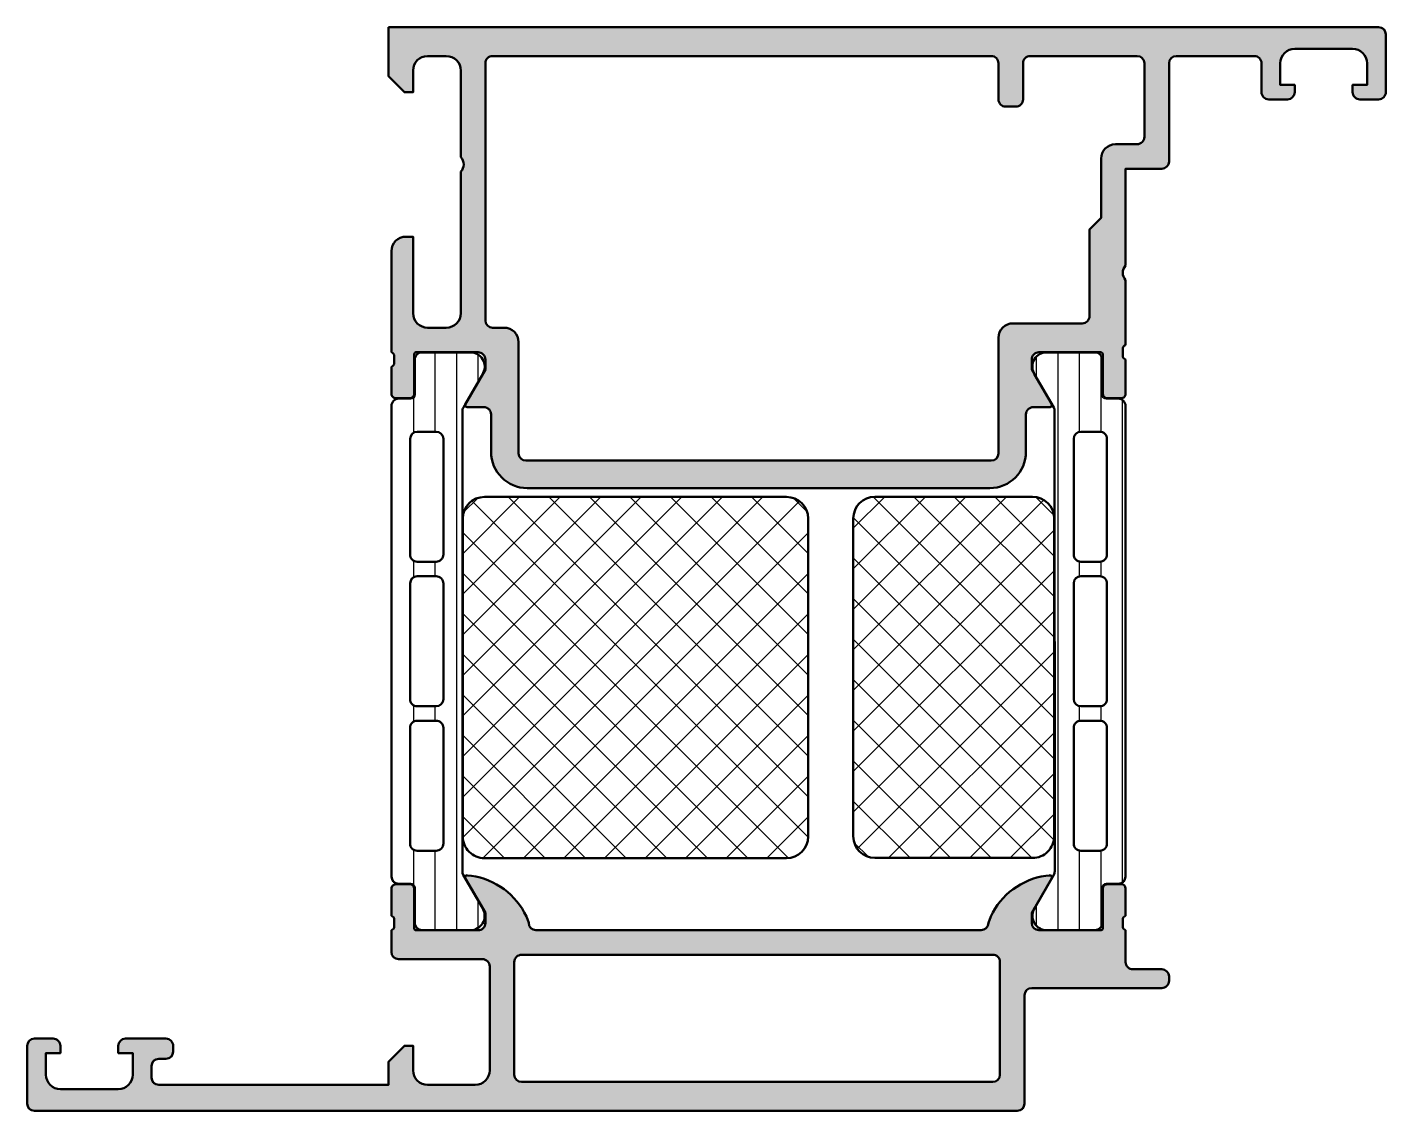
# Model space of a CAD drawing. Extents: x 0 to 94, y 0 to 75.
import ezdxf

# ---------------------------------------------------------------- set-up
doc = ezdxf.new("R2010")
doc.units = 0
for name, color, linetype, lineweight in [('0S-Alu contour', 7, 'Continuous', 50), ('0S-Alu hatch', 252, 'Continuous', 25), ('0S-Plastic contour', 254, 'Continuous', 50), ('0S-Plastic hatch', 253, 'Continuous', 25), ('0S-PT contour', 91, 'Continuous', 50), ('0S-PT hatch', 103, 'Continuous', 25)]:
    doc.layers.add(name, color=color, linetype=linetype, lineweight=lineweight)
pattern_1 = [(90, (0, 0), (-1.4859, 0), [])]
pattern_2 = [(135, (0, 0), (-1.403165018917055, -1.403165018917055), []), (225, (0, 0), (1.403165018917055, -1.403165018917055), [])]

# ---------------------------------------------------------------- blocks, each defined once
blk = doc.blocks.new('398050__871FE7CD_1D1C_40A1_A165_0BF92E3F78AA_')
at = {"layer": '0S-Alu hatch'}
h = blk.add_hatch(color=256, dxfattribs=at)
edge = h.paths.add_edge_path()
edge.add_line((25.00000000000006, 75), (25.00000000000028, 71.60000610351497))
edge.add_line((25.00000000000028, 71.60000610351497), (26.09999847412183, 70.5))
edge.add_line((26.09999847412183, 70.5), (26.69999694824259, 70.49999999999989))
edge.add_line((26.69999694824259, 70.49999999999989), (26.69999694824213, 72.00000305198952))
edge.add_ellipse((27.700002467841, 71.99999753239102), major_axis=(-1.000005519614101, 0), ratio=1, start_angle=270.0003162479156, end_angle=359.99968375205344, ccw=False)
edge.add_line((27.69999694824316, 73.00000305198989), (28.99999237059564, 73.00000305198989))
edge.add_ellipse((29.00000762951187, 72.00001068151035), major_axis=(-0.9999923705959645, 0), ratio=1, start_angle=179.9991257291162, end_angle=270.0008742781705, ccw=False)
edge.add_line((29.99999999999142, 71.99999542272128), (29.99999237060576, 65.9999996339593))
edge.add_ellipse((29.47504495080359, 65.50000744637407), major_axis=(-0.724956537458084, 0), ratio=1, start_angle=136.3947622148878, end_angle=223.6052377851123, ccw=False)
edge.add_line((29.99999237060576, 65.00001525878884), (29.99999237060564, 55.20000305175696))
edge.add_ellipse((28.99999875533339, 55.19999666704919), major_axis=(-0.9999936152926313, 0), ratio=1, start_angle=90.00007131459569, end_angle=180.0003658188442, ccw=False)
edge.add_line((28.99999999999995, 54.20000305175733), (27.69999694823236, 54.20000305175756))
edge.add_ellipse((27.69998931879028, 55.19999542239166), major_axis=(-0.9999923706632079, 0), ratio=1, start_angle=-0.0008742696331864863, end_angle=90.0004371381657, ccw=False)
edge.add_line((26.6999969482435, 55.2000106811589), (26.69999694824213, 60.50001525878906))
edge.add_line((26.69999694824213, 60.50001525878906), (26.19999694823178, 60.50001525878872))
edge.add_arc((26.19997405918434, 59.50003814624555), 0.9999771128051222, 89.99868852416812, 180.0034971356453)
edge.add_line((25.1999969482419, 59.49997711111115), (25.1999969482427, 52.49784127474757))
edge.add_ellipse((25.12116050169956, 52.23032068275445), major_axis=(-0.2788950563274625, 0), ratio=1, start_angle=178.8354106258947, end_angle=253.5801235804883, ccw=False)
edge.add_line((25.39999794824263, 52.22465227475604), (25.39999794824263, 51.77105827475611))
edge.add_ellipse((25.12112985259952, 51.76539761527905), major_axis=(-0.2789255417370867, 0), ratio=1, start_angle=106.4245945553599, end_angle=181.1628700728881, ccw=False)
edge.add_line((25.1999969482427, 51.49785427475618), (25.1999969482427, 49.6178432747475))
edge.add_arc((25.49999694824264, 49.61784327474749), 0.2999999999999332, 180, 270.0000000000041)
edge.add_line((25.49999694824265, 49.31784327474756), (26.47997126728541, 49.31784327474756))
edge.add_arc((26.47997126728544, 49.61784327474759), 0.3000000000000356, 269.9999999999939, 360)
edge.add_line((26.77997126728548, 49.61784327474759), (26.77997126728559, 52.37784127474768))
edge.add_ellipse((26.89997126728554, 52.37784127474762), major_axis=(-0.1199999999999513, 0), ratio=1, start_angle=269.9999999999746, end_angle=360, ccw=False)
edge.add_line((26.8999712672856, 52.49784127474757), (31.19998931884771, 52.49999999999989))
edge.add_ellipse((31.19999963895821, 52.00001032011003), major_axis=(-0.4999896799963574, 0), ratio=1, start_angle=179.9988173780284, end_angle=270.00118262196025, ccw=False)
edge.add_line((31.69998931884805, 51.99999999999945), (31.69998931884805, 51.30000305175784))
edge.add_line((31.69998931884805, 51.30000305175784), (30.31174468994226, 48.89547729492085))
edge.add_arc((30.43870573280258, 48.83879357492904), 0.1390401039854693, 155.9408883989865, 266.6087467658877)
edge.add_line((30.43048095703176, 48.69999694824162), (31.59999618529781, 48.69999694824191))
edge.add_ellipse((31.59999618530264, 48.19999694824163), major_axis=(-0.5000000000002843, 0), ratio=1, start_angle=180, end_angle=270.00000000055326, ccw=False)
edge.add_line((32.09999618530293, 48.19999694824162), (32.0999961853035, 45.59968077051453))
edge.add_arc((34.59999618530358, 45.59968077051439), 2.500000000000085, 180, 269.9999999999954)
edge.add_line((34.59999618530338, 43.09968077051431), (66.59999313354575, 43.09968077051431))
edge.add_arc((66.59999313354527, 45.59968077051388), 2.499999999999566, 270.0000000000111, 360)
edge.add_line((69.09999313354484, 45.59968077051388), (69.0999931335453, 48.20015716552703))
edge.add_ellipse((69.59987489306882, 48.20011520094102), major_axis=(-0.4998817612849754, 0), ratio=1, start_angle=269.9864474349154, end_angle=359.99519007515266, ccw=False)
edge.add_line((69.5999931335413, 48.69999694824189), (70.76951217651452, 48.69999694824162))
edge.add_arc((70.7612792314164, 48.83879853704161), 0.139045540879199, 273.3944926790335, 384.0558721562355)
edge.add_line((70.88824844360414, 48.89547729492159), (69.5000038146972, 51.30000305175721))
edge.add_line((69.5000038146972, 51.30000305175721), (69.500003814698, 52.00000000000954))
edge.add_ellipse((69.99998092657302, 52.00002288853211), major_axis=(-0.4999771123989202, 0), ratio=1, start_angle=-90.00349721632409, end_angle=0.002622951468595147, ccw=False)
edge.add_line((70.00001144414574, 52.49999999999966), (74.30002186765267, 52.49784127474757))
edge.add_ellipse((74.3000218676526, 52.37784127474773), major_axis=(-0.1199999999998411, 0), ratio=1, start_angle=180, end_angle=269.99999999996606, ccw=False)
edge.add_line((74.42002186765245, 52.37784127474774), (74.42002186765257, 49.6178432747477))
edge.add_arc((74.72002186765275, 49.61784327474774), 0.3000000000001854, 180, 270)
edge.add_line((74.72002186765275, 49.31784327474756), (75.69999618669516, 49.31784327474756))
edge.add_arc((75.69999618669517, 49.61784327474773), 0.3000000000001677, 269.9999999999973, 360)
edge.add_line((75.99999618669534, 49.61784327474773), (75.99999618669523, 51.99999899999975))
edge.add_ellipse((76.07886328233855, 52.26754234052275), major_axis=(-0.2789255417372478, 0), ratio=1, start_angle=-1.1628700729135062, end_angle=73.5754054446191, ccw=False)
edge.add_line((75.79999518669528, 52.27320299999994), (75.79999518669541, 52.72679699999978))
edge.add_ellipse((76.07883263129789, 52.73246540795871), major_axis=(-0.2788950543864597, 0), ratio=1, start_angle=-73.5801235805011, end_angle=1.1645893740999895, ccw=False)
edge.add_line((75.99999618530347, 52.99998599809001), (75.99999618530347, 57.50003515372509))
edge.add_ellipse((76.52494373582914, 58.00002746582006), major_axis=(-0.7249567179887197, 0), ratio=1, start_angle=-43.605237785096676, end_angle=43.6052377851488, ccw=False)
edge.add_line((75.99999618530302, 58.50001977791456), (75.99999618530313, 65.20002746581997))
edge.add_line((75.99999618530313, 65.20002746581997), (78.49999923704485, 65.20004272462688))
edge.add_arc((78.49999618529024, 65.70004220203927), 0.4999994774216989, 270.0003497056816, 360.0000598799125)
edge.add_line((78.99999566271168, 65.70004272458954), (78.9999885559078, 72.50003051757847))
edge.add_ellipse((79.4999747596658, 72.50001379615242), major_axis=(-0.4999862040376126, 0), ratio=1, start_angle=269.99841902339375, end_angle=359.9980838127504, ccw=False)
edge.add_line((79.49998855590871, 72.99999999999967), (84.89999008178751, 73.00000000000011))
edge.add_ellipse((84.89999372114366, 72.50000363935662), major_axis=(-0.4999963606567383, 0), ratio=1, start_angle=179.9995829571355, end_angle=270.0004170425308, ccw=False)
edge.add_line((85.39999008178717, 72.49999999999754), (85.39999008178785, 70.49999999998923))
edge.add_arc((85.89999008202032, 70.49999999999945), 0.5000000002325001, 180, 270.0017485278146)
edge.add_line((85.90000534080406, 69.99999999999977), (87.19999313354543, 69.99999999999989))
edge.add_arc((87.19999039267773, 70.50000274086736), 0.5000027408749778, 270.0003140785812, 359.9996859215192)
edge.add_line((87.6999931335452, 70.50000000000054), (87.6999931335452, 70.99999999999977))
edge.add_line((87.6999931335452, 70.99999999999977), (86.69999313354509, 71))
edge.add_line((86.69999313354509, 71), (86.69999313354532, 72.49999999997922))
edge.add_ellipse((87.69999313354491, 72.5000000000003), major_axis=(-0.9999999999995878, 0), ratio=1, start_angle=270.0000000006147, end_angle=360, ccw=False)
edge.add_line((87.69999313353418, 73.49999999999989), (91.69999313354532, 73.49999999999977))
edge.add_ellipse((91.69998403707122, 72.49999090352578), major_axis=(-1.00000909651536, 0), ratio=1, start_angle=180.0005211845822, end_angle=269.99947881516647, ccw=False)
edge.add_line((92.6999931335452, 72.49999999999548), (92.6999931335452, 70.99999999999977))
edge.add_line((92.6999931335452, 70.99999999999977), (91.6999931335452, 70.99999999999977))
edge.add_line((91.6999931335452, 70.99999999999977), (91.69999313354542, 70.49999999998954))
edge.add_arc((92.1999626174218, 70.49996948009256), 0.4999694848078927, 179.9965024639718, 270.0078688575122)
edge.add_line((92.20003128196669, 69.99999999999977), (93.49999618529654, 70.00000000000011))
edge.add_arc((93.50001144548894, 70.49998474330684), 0.4999847435395991, 269.9982512574025, 360.0069943269982)
edge.add_line((93.99999618530315, 70.50004577846181), (93.99999618530315, 74.49999999999949))
edge.add_arc((93.49996566772492, 74.49996948242156), 0.5000305185094721, 0.0034968434056635, 89.99650315716914)
edge.add_line((93.49999618529792, 74.99999999999977), (25.00000000000006, 75))
edge = h.paths.add_edge_path()
edge.add_ellipse((32.19999542282887, 72.50000305175718), major_axis=(-0.5000000004655546, 0), ratio=1, start_angle=269.9982514721348, end_angle=360, ccw=False)
edge.add_line((32.20001068161304, 73.00000305198989), (66.70000839233472, 73.00000305175784))
edge.add_ellipse((66.7000212735175, 72.50003119173039), major_axis=(-0.499971860193399, 0), ratio=1, start_angle=179.9985238421549, end_angle=270.001476157895, ccw=False)
edge.add_line((67.19999313354498, 72.50001831054712), (67.19999313354543, 70.00001831054635))
edge.add_arc((67.69999313377826, 70.00001831054635), 0.5000000002328305, 180, 270.0017485278146)
edge.add_line((67.70000839256198, 69.50001831054635), (68.3999931335448, 69.50001831054695))
edge.add_arc((68.39999677290137, 70.00001467119083), 0.4999963606571291, 269.9995829574204, 360.0004170428646)
edge.add_line((68.89999313354525, 70.0000183105474), (68.89999313354514, 72.50001831054612))
edge.add_ellipse((69.39999313377842, 72.50001831054612), major_axis=(-0.5000000002332853, 0), ratio=1, start_angle=269.9982514721984, end_angle=360, ccw=False)
edge.add_line((69.40000839256203, 73.00001831054657), (76.79995498657269, 73.00001831054692))
edge.add_ellipse((76.79995084050755, 72.49997601573773), major_axis=(-0.5000422948263795, 0), ratio=1, start_angle=180.0048462181415, end_angle=269.99952493611755, ccw=False)
edge.add_line((77.29999313354523, 72.50001831054678), (77.29998550419413, 67.40004577641123))
edge.add_ellipse((76.79999930413489, 67.40003197642618), major_axis=(-0.499986200249685, 0), ratio=1, start_angle=89.99841859456001, end_angle=180.0015814054485, ccw=False)
edge.add_line((76.7999855041499, 66.90004577636694), (75.29998550413978, 66.90004577636694))
edge.add_arc((75.30003891154227, 65.89999999793356), 1.000045779859489, 90.00305987867806, 179.9965031044813)
edge.add_line((74.29999313354534, 65.90006103306868), (74.2999929245073, 61.80001968220821))
edge.add_line((74.2999929245073, 61.80001968220821), (73.499988564945, 61.00001532264582))
edge.add_line((73.499988564945, 61.00001532264582), (73.49998856494453, 54.99997601413968))
edge.add_ellipse((72.9999961921852, 54.99996838404668), major_axis=(-0.4999923728175602, 0), ratio=1, start_angle=89.99388005665088, end_angle=180.0008743575903, ccw=False)
edge.add_line((72.99994278641924, 54.49997601408134), (68.19999313354498, 54.49997601408179))
edge.add_arc((68.19999313354461, 53.49997601408194), 0.9999999999998578, 89.99999999997883, 180)
edge.add_line((67.19999313354475, 53.49997601408197), (67.1999931335459, 45.49968076984613))
edge.add_ellipse((66.69996261769876, 45.49971128636157), major_axis=(-0.5000305167783388, 0), ratio=1, start_angle=90.0034968045345, end_angle=179.9965032783334, ccw=False)
edge.add_line((66.69999313493742, 44.99968077051448), (34.50000000000074, 44.99968077051414))
edge.add_ellipse((34.50001836157856, 45.49969150406236), major_axis=(-0.5000107338853561, 0), ratio=1, start_angle=0.004726929340108654, end_angle=89.99789596334051, ccw=False)
edge.add_line((34.00000762939482, 45.49965025293608), (33.99998474121122, 53.20000305176448))
edge.add_arc((32.99998678837525, 53.20000509892171), 0.9999979528380643, 359.9998827062908, 450.0001172940925)
edge.add_line((32.99998474121134, 54.20000305175768), (32.19999542236354, 54.20000305175756))
edge.add_ellipse((32.19999542236367, 54.70000305175758), major_axis=(-0.5000000000000142, 0), ratio=1, start_angle=0, end_angle=89.99999999998528, ccw=False)
edge.add_line((31.69999542236366, 54.70000305175753), (31.69999542236332, 72.50000305175718))
at = {"layer": '0S-Alu contour', "color": 7}
for points in [[(25.00000000000006, 75), (25.00000000000028, 71.60000610351497), (26.09999847412183, 70.5), (26.69999694824259, 70.49999999999989), (26.69999694824213, 72.00000305198952)], [(93.49999618529792, 74.99999999999977), (25.00000000000006, 75)], [(93.99999618530315, 70.50004577846181), (93.99999618530315, 74.49999999999949)], [(87.69999313353418, 73.49999999999989), (91.69999313354532, 73.49999999999977)], [(27.69999694824316, 73.00000305198989), (28.99999237059564, 73.00000305198989)], [(31.69999542236366, 54.70000305175753), (31.69999542236332, 72.50000305175718)], [(32.20001068161304, 73.00000305198989), (66.70000839233472, 73.00000305175784)], [(67.19999313354498, 72.50001831054712), (67.19999313354543, 70.00001831054635)], [(68.89999313354525, 70.0000183105474), (68.89999313354514, 72.50001831054612)], [(69.40000839256203, 73.00001831054657), (76.79995498657269, 73.00001831054692)], [(77.29999313354523, 72.50001831054678), (77.29998550419413, 67.40004577641123)], [(78.99999566271168, 65.70004272458954), (78.9999885559078, 72.50003051757847)], [(79.49998855590871, 72.99999999999967), (84.89999008178751, 73.00000000000011)], [(85.39999008178717, 72.49999999999754), (85.39999008178785, 70.49999999998923)], [(87.6999931335452, 70.50000000000054), (87.6999931335452, 70.99999999999977), (86.69999313354509, 71), (86.69999313354532, 72.49999999997922)], [(92.6999931335452, 72.49999999999548), (92.6999931335452, 70.99999999999977), (91.6999931335452, 70.99999999999977), (91.69999313354542, 70.49999999998954)], [(29.99999999999142, 71.99999542272128), (29.99999237060576, 65.9999996339593)], [(85.90000534080406, 69.99999999999977), (87.19999313354543, 69.99999999999989)], [(92.20003128196669, 69.99999999999977), (93.49999618529654, 70.00000000000011)], [(67.70000839256198, 69.50001831054635), (68.3999931335448, 69.50001831054695)], [(76.7999855041499, 66.90004577636694), (75.29998550413978, 66.90004577636694)], [(74.29999313354534, 65.90006103306868), (74.2999929245073, 61.80001968220821), (73.499988564945, 61.00001532264582), (73.49998856494453, 54.99997601413968)], [(29.99999237060576, 65.00001525878884), (29.99999237060564, 55.20000305175696)], [(75.99999618530302, 58.50001977791456), (75.99999618530313, 65.20002746581997), (78.49999923704485, 65.20004272462688)], [(26.6999969482435, 55.2000106811589), (26.69999694824213, 60.50001525878906), (26.19999694823178, 60.50001525878872)], [(25.1999969482419, 59.49997711111115), (25.1999969482427, 52.49784127474757)], [(75.99999618530347, 52.99998599809001), (75.99999618530347, 57.50003515372509)], [(28.99999999999995, 54.20000305175733), (27.69999694823236, 54.20000305175756)], [(32.99998474121134, 54.20000305175768), (32.19999542236354, 54.20000305175756)], [(72.99994278641924, 54.49997601408134), (68.19999313354498, 54.49997601408179)], [(34.00000762939482, 45.49965025293608), (33.99998474121122, 53.20000305176448)], [(67.19999313354475, 53.49997601408197), (67.1999931335459, 45.49968076984613)], [(75.79999518669528, 52.27320299999994), (75.79999518669541, 52.72679699999978)], [(25.39999794824263, 52.22465227475604), (25.39999794824263, 51.77105827475611)], [(26.77997126728548, 49.61784327474759), (26.77997126728559, 52.37784127474768)], [(26.8999712672856, 52.49784127474757), (31.19998931884771, 52.49999999999989)], [(31.69998931884805, 51.99999999999945), (31.69998931884805, 51.30000305175784), (30.31174468994226, 48.89547729492085)], [(70.88824844360414, 48.89547729492159), (69.5000038146972, 51.30000305175721), (69.500003814698, 52.00000000000954)], [(70.00001144414574, 52.49999999999966), (74.30002186765267, 52.49784127474757)], [(74.42002186765245, 52.37784127474774), (74.42002186765257, 49.6178432747477)], [(75.99999618669534, 49.61784327474773), (75.99999618669523, 51.99999899999975)], [(25.1999969482427, 51.49785427475618), (25.1999969482427, 49.6178432747475)], [(25.49999694824265, 49.31784327474756), (26.47997126728541, 49.31784327474756)], [(74.72002186765275, 49.31784327474756), (75.69999618669516, 49.31784327474756)], [(30.43048095703176, 48.69999694824162), (31.59999618529781, 48.69999694824191)], [(32.09999618530293, 48.19999694824162), (32.0999961853035, 45.59968077051453)], [(69.09999313354484, 45.59968077051388), (69.0999931335453, 48.20015716552703)], [(69.5999931335413, 48.69999694824189), (70.76951217651452, 48.69999694824162)], [(66.69999313493742, 44.99968077051448), (34.50000000000074, 44.99968077051414)], [(34.59999618530338, 43.09968077051431), (66.59999313354575, 43.09968077051431)]]:
    blk.add_lwpolyline(points, dxfattribs=at)
for centre, radius, start, end in [((93.49996566772492, 74.49996948242156), 0.5000305185094721, 0.0034968434056635, 89.99650315716914), ((67.69999313377826, 70.00001831054635), 0.5000000002328305, 180, 270.0017485278146), ((68.39999677290137, 70.00001467119083), 0.4999963606571291, 269.9995829574204, 0.0004170428646345), ((85.89999008202032, 70.49999999999945), 0.5000000002325001, 180, 270.0017485278146), ((87.19999039267773, 70.50000274086736), 0.5000027408749778, 270.0003140785812, 359.9996859215192), ((92.1999626174218, 70.49996948009256), 0.4999694848078927, 179.9965024639718, 270.0078688575122), ((93.50001144548894, 70.49998474330684), 0.4999847435395991, 269.9982512574025, 0.0069943269982649), ((75.30003891154227, 65.89999999793356), 1.000045779859489, 90.00305987867806, 179.9965031044813), ((78.49999618529024, 65.70004220203927), 0.4999994774216989, 270.0003497056816, 5.98799124132e-05), ((26.19997405918434, 59.50003814624555), 0.9999771128051222, 89.99868852416812, 180.0034971356453), ((32.99998678837525, 53.20000509892171), 0.9999979528380643, 359.9998827062908, 90.00011729409258), ((68.19999313354461, 53.49997601408194), 0.9999999999998578, 89.99999999997883, 180), ((25.49999694824264, 49.61784327474749), 0.2999999999999332, 180, 270.0000000000041), ((26.47997126728544, 49.61784327474759), 0.3000000000000356, 269.9999999999939, 0), ((30.43870573280258, 48.83879357492904), 0.1390401039854693, 155.9408883989865, 266.6087467658877), ((70.7612792314164, 48.83879853704161), 0.139045540879199, 273.3944926790335, 24.05587215623552), ((74.72002186765275, 49.61784327474774), 0.3000000000001854, 180, 270), ((75.69999618669517, 49.61784327474773), 0.3000000000001677, 269.9999999999973, 0), ((34.59999618530358, 45.59968077051439), 2.500000000000085, 180, 269.9999999999954), ((66.59999313354527, 45.59968077051388), 2.499999999999566, 270.0000000000111, 0)]:
    blk.add_arc(centre, radius, start, end, dxfattribs=at)
at = {"layer": '0S-Alu contour', "color": 7, "extrusion": (0, 0, -1)}
for centre, radius, start, end in [((-87.69999313354491, 72.5000000000003), 0.9999999999995878, 0, 89.99999999938527), ((-91.69998403707122, 72.49999090352578), 1.00000909651536, 90.00052118483353, 179.9994788154178), ((-27.700002467841, 71.99999753239102), 1.000005519614101, 0.0003162479465275, 89.99968375208441), ((-29.00000762951187, 72.00001068151035), 0.9999923705959645, 89.99912572182951, 180.0008742708838), ((-32.19999542282887, 72.50000305175718), 0.5000000004655546, 0, 90.00174852786517), ((-66.7000212735175, 72.50003119173039), 0.499971860193399, 89.99852384210496, 180.0014761578452), ((-69.39999313377842, 72.50001831054612), 0.5000000002332853, 0, 90.00174852780165), ((-76.79995084050755, 72.49997601573773), 0.5000422948263795, 90.00047506388243, 179.9951537818585), ((-79.4999747596658, 72.50001379615242), 0.4999862040376126, 0.0019161872496328, 90.00158097660623), ((-84.89999372114366, 72.50000363935662), 0.4999963606567383, 89.99958295746922, 180.0004170428646), ((-76.79999930413489, 67.40003197642618), 0.499986200249685, 179.9984185945515, 270.00158140544), ((-29.47504495080359, 65.50000744637407), 0.724956537458084, 136.3947622148877, 223.6052377851123), ((-76.52494373582914, 58.00002746582006), 0.7249567179887197, 316.3947622148512, 43.60523778509672), ((-27.69998931879028, 55.19999542239166), 0.9999923706632079, 269.9995628618343, 0.0008742696332149), ((-28.99999875533339, 55.19999666704919), 0.9999936152926313, 179.9996341811558, 269.9999286854043), ((-32.19999542236367, 54.70000305175758), 0.5000000000000142, 270.0000000000147, 0), ((-72.9999961921852, 54.99996838404668), 0.4999923728175602, 179.9991256424097, 270.0061199433491), ((-76.07883263129789, 52.73246540795871), 0.2788950543864597, 358.8354106259, 73.5801235805011), ((-25.12116050169956, 52.23032068275445), 0.2788950563274625, 106.4198764195117, 181.1645893741054), ((-25.12112985259952, 51.76539761527905), 0.2789255417370867, 178.8371299271119, 253.5754054446401), ((-26.89997126728554, 52.37784127474762), 0.1199999999999513, 0, 90.00000000002542), ((-31.19999963895821, 52.00001032011003), 0.4999896799963574, 89.99881737803975, 180.0011826219717), ((-69.99998092657302, 52.00002288853211), 0.4999771123989202, 359.9973770485314, 90.00349721632419), ((-74.3000218676526, 52.37784127474773), 0.1199999999998411, 90.00000000003394, 180), ((-76.07886328233855, 52.26754234052275), 0.2789255417372478, 286.4245945553809, 1.162870072913493), ((-31.59999618530264, 48.19999694824163), 0.5000000000002843, 89.99999999944673, 180), ((-69.59987489306882, 48.20011520094102), 0.4998817612849754, 0.0048099248473502, 90.01355256508457), ((-34.50001836157856, 45.49969150406236), 0.5000107338853561, 270.0021040366595, 359.9952730706599), ((-66.69996261769876, 45.49971128636157), 0.5000305167783388, 180.0034967216666, 269.9965031954655)]:
    blk.add_arc(centre, radius, start, end, dxfattribs=at)
blk = doc.blocks.new('284167__C2AC4B7E_937D_4B17_B0CA_D89822700822___10D02C69_7EC5_4F54_825F_13CB2E8C5A4E_')
at = {"layer": '0S-Plastic hatch'}
h = blk.add_hatch(dxfattribs=at)
h.set_pattern_fill('ANSI31', color=256, scale=0.4680000000000001, angle=45, style=0)
h.set_pattern_definition(pattern_1)
edge = h.paths.add_edge_path()
edge.add_line((25.20768159840127, 48.79000276475925), (25.20769692669236, 16.20999676475924))
edge.add_arc((25.70769692669231, 16.209997), 0.5, 180.0000269446418, 269.9999999999996)
edge.add_line((25.70769692669231, 15.709997), (26.51802826002557, 15.709997))
edge.add_ellipse((26.51802826002557, 15.40999699999998), major_axis=(-0.3000000000000167, 0), ratio=1, start_angle=180, end_angle=269.9999999999993, ccw=False)
edge.add_line((26.81802826002559, 15.40999699999998), (26.81769630962856, 13.00999861706365))
edge.add_arc((27.31769228706715, 13.00999597743857), 0.4999959774455531, 179.9996975182267, 270.0003024811851)
edge.add_line((27.31769492669221, 12.50999999999998), (30.79423642479174, 12.50999999999999))
edge.add_arc((30.65192577580037, 13.49981807472284), 0.9999960709244792, 278.1816080519002, 392.7270160998407)
edge.add_line((31.49317842479173, 14.040453), (30.17470871030508, 16.32410984675018))
edge.add_ellipse((30.60772142703591, 16.57410982104975), major_axis=(-0.5000000000003944, 0), ratio=1, start_angle=-5.991033771124421e-05, end_angle=29.999996599320923, ccw=False)
edge.add_line((30.10772142703578, 16.57411034386607), (30.11229076944977, 48.42589070171881))
edge.add_ellipse((30.61229076944988, 48.42589017895009), major_axis=(-0.5000000000003834, 0), ratio=1, start_angle=330.0000034006583, end_angle=359.9999401018306, ccw=False)
edge.add_line((30.17927805271916, 48.67589015324981), (31.49774776720574, 50.95954699999999))
edge.add_arc((30.65649511821442, 51.50018192527717), 0.9999960709244653, 327.2729839001571, 441.818391948098)
edge.add_line((30.79880576720581, 52.49), (27.32226426910628, 52.49000000000001))
edge.add_arc((27.3222616294812, 51.99000402256142), 0.4999959774455615, 89.99969751881291, 180.0003024817733)
edge.add_line((26.8222656520426, 51.99000138293122), (26.82259760243963, 49.590003))
edge.add_ellipse((26.52259760243965, 49.59000299999999), major_axis=(-0.2999999999999864, 0), ratio=1, start_angle=90.00000000000068, end_angle=180, ccw=False)
edge.add_line((26.52259760243965, 49.29000300000001), (25.7076815984012, 49.29000300000001))
edge.add_arc((25.70768159840121, 48.79000300000001), 0.4999999999999964, 90.00000000000081, 180.0000269581648)
edge = h.paths.add_edge_path()
edge.add_ellipse((28.29329931224032, 46.50056344125824), major_axis=(-0.5000152587890412, 0), ratio=1, start_angle=180, end_angle=269.9999999999992, ccw=False)
edge.add_line((28.79331457102935, 46.50056344125824), (28.79331457102935, 38.50058175214913))
edge.add_ellipse((28.29331821038604, 38.50057811279246), major_axis=(-0.4999963606565677, 0), ratio=1, start_angle=89.9995829574089, end_angle=180.0004170428646, ccw=False)
edge.add_line((28.29331457102936, 38.00058175214914), (26.99332046476147, 38.00058175214914))
edge.add_ellipse((26.99330389196465, 38.50058175396212), major_axis=(-0.5000000020876408, 0), ratio=1, start_angle=0, end_angle=90.00189910261668, ccw=False)
edge.add_line((26.49330388987702, 38.50058175396212), (26.49330388987702, 46.50059395883115))
edge.add_ellipse((26.99328863108792, 46.50059395883635), major_axis=(-0.4999847412109091, 0), ratio=1, start_angle=270, end_angle=360, ccw=False)
edge.add_line((26.99328863108792, 47.00057870004726), (28.29329931224032, 47.00057870004727))
edge = h.paths.add_edge_path()
edge.add_line((26.49330388987702, 28.49687486731581), (26.49330388987702, 36.50058175214394))
edge.add_ellipse((26.99330388987701, 36.50058175214914), major_axis=(-0.5, 0), ratio=1, start_angle=270, end_angle=360, ccw=False)
edge.add_line((26.99330388987701, 37.00058175214914), (28.29331457102936, 37.00058175214914))
edge.add_ellipse((28.29331457102937, 36.50058175214915), major_axis=(-0.4999999999999929, 0), ratio=1, start_angle=180, end_angle=270.0000000000008, ccw=False)
edge.add_line((28.79331457102935, 36.50058175214395), (28.79331457102935, 28.49687486732102))
edge.add_ellipse((28.29331457102935, 28.49687486732102), major_axis=(-0.5000000000000107, 0), ratio=1, start_angle=90.00000000119331, end_angle=180, ccw=False)
edge.add_line((28.29331457103976, 27.996874867321), (26.99330388988741, 27.996874867321))
edge.add_ellipse((26.99330388987701, 28.496874867321), major_axis=(-0.4999999999999965, 0), ratio=1, start_angle=0, end_angle=90.0000000011924, ccw=False)
edge = h.paths.add_edge_path()
edge.add_line((26.49330388986661, 18.49687791942814), (26.49330388986661, 26.4968748673158))
edge.add_ellipse((26.99330389202393, 26.49687486543835), major_axis=(-0.5000000021573144, 0), ratio=1, start_angle=269.9981009105036, end_angle=360, ccw=False)
edge.add_line((26.99332046470625, 26.99687486732101), (28.29331457101898, 26.99687486732102))
edge.add_ellipse((28.2933182103757, 26.49687850667776), major_axis=(-0.4999963606565038, 0), ratio=1, start_angle=179.9995829571355, end_angle=270.00041704259513, ccw=False)
edge.add_line((28.79331457101896, 26.49687486732099), (28.79331457101896, 18.49687791943572))
edge.add_ellipse((28.29331821037558, 18.49687428007665), major_axis=(-0.4999963606566179, 0), ratio=1, start_angle=89.99958295741459, end_angle=180.0004170428646, ccw=False)
edge.add_line((28.29331457101896, 17.99687791943328), (26.99332046475106, 17.99687791943328))
edge.add_ellipse((26.99330389195425, 18.49687792124626), major_axis=(-0.500000002087635, 0), ratio=1, start_angle=0, end_angle=90.00189910261747, ccw=False)
at = {"layer": '0S-Alu contour', "color": 7}
for points in [[(26.99328863108792, 47.00057870004726), (28.29329931224032, 47.00057870004727)], [(26.49330388987702, 38.50058175396212), (26.49330388987702, 46.50059395883115)], [(28.79331457102935, 46.50056344125824), (28.79331457102935, 38.50058175214913)], [(28.29331457102936, 38.00058175214914), (26.99332046476147, 38.00058175214914)], [(26.99330388987701, 37.00058175214914), (28.29331457102936, 37.00058175214914)], [(26.49330388987702, 28.49687486731581), (26.49330388987702, 36.50058175214394)], [(28.79331457102935, 36.50058175214395), (28.79331457102935, 28.49687486732102)], [(28.29331457103976, 27.996874867321), (26.99330388988741, 27.996874867321)], [(26.49330388986661, 18.49687791942814), (26.49330388986661, 26.4968748673158)], [(26.99332046470625, 26.99687486732101), (28.29331457101898, 26.99687486732102)], [(28.79331457101896, 26.49687486732099), (28.79331457101896, 18.49687791943572)], [(28.29331457101896, 17.99687791943328), (26.99332046475106, 17.99687791943328)]]:
    blk.add_lwpolyline(points, dxfattribs=at)
at = {"layer": '0S-Alu contour', "color": 7, "extrusion": (0, 0, -1)}
for centre, radius, start, end in [((-26.99328863108792, 46.50059395883635), 0.4999847412109091, 0, 90), ((-28.29329931224032, 46.50056344125824), 0.5000152587890412, 90.00000000000081, 180), ((-26.99330389196465, 38.50058175396212), 0.5000000020876408, 269.9981008973833, 0), ((-28.29331821038604, 38.50057811279246), 0.4999963606565677, 179.9995829571354, 270.0004170425911), ((-26.99330388987701, 36.50058175214914), 0.5, 0, 90), ((-28.29331457102937, 36.50058175214915), 0.4999999999999929, 89.9999999999992, 180), ((-26.99330388987701, 28.496874867321), 0.4999999999999965, 269.9999999988076, 0), ((-28.29331457102935, 28.49687486732102), 0.5000000000000107, 180, 269.9999999988067), ((-26.99330389202393, 26.49687486543835), 0.5000000021573144, 0, 90.00189908949643), ((-28.2933182103757, 26.49687850667776), 0.4999963606565038, 89.9995829574049, 180.0004170428646), ((-26.99330389195425, 18.49687792124626), 0.500000002087635, 269.9981008973825, 0), ((-28.29331821037558, 18.49687428007665), 0.4999963606566179, 179.9995829571354, 270.0004170425854)]:
    blk.add_arc(centre, radius, start, end, dxfattribs=at)
at = {"layer": '0S-Plastic contour', "color": 7}
for points in [[(26.8222656520426, 51.99000138293122), (26.82259760243963, 49.590003)], [(30.79880576720581, 52.49), (27.32226426910628, 52.49000000000001)], [(30.17927805271916, 48.67589015324981), (31.49774776720574, 50.95954699999999)], [(26.52259760243965, 49.29000300000001), (25.7076815984012, 49.29000300000001)], [(25.20768159840127, 48.79000276475925), (25.20769692669236, 16.20999676475923)], [(30.10772142703578, 16.57411034386607), (30.11229076944977, 48.42589070171881)], [(31.49317842479173, 14.040453), (30.17470871030508, 16.32410984675018)], [(25.70769692669231, 15.709997), (26.51802826002557, 15.709997)], [(26.81802826002559, 15.40999699999998), (26.81769630962856, 13.00999861706365)], [(27.31769492669221, 12.50999999999998), (30.79423642479174, 12.50999999999999)]]:
    blk.add_lwpolyline(points, dxfattribs=at)
for centre, radius, start, end in [((27.3222616294812, 51.99000402256142), 0.4999959774455615, 89.99969751881291, 180.0003024817733), ((30.65649511821442, 51.50018192527717), 0.9999960709244653, 327.2729839001571, 81.81839194809803), ((25.70768159840121, 48.79000300000001), 0.4999999999999964, 90.00000000000081, 180.0000269581648), ((25.70769692669231, 16.209997), 0.5, 180.0000269446418, 269.9999999999996), ((30.65192577580037, 13.49981807472284), 0.9999960709244792, 278.1816080519002, 32.72701609984066), ((27.31769228706715, 13.00999597743857), 0.4999959774455531, 179.9996975182267, 270.0003024811851)]:
    blk.add_arc(centre, radius, start, end, dxfattribs=at)
at = {"layer": '0S-Plastic contour', "color": 7, "extrusion": (0, 0, -1)}
for centre, radius, start, end in [((-26.52259760243965, 49.59000299999999), 0.2999999999999865, 180, 269.9999999999993), ((-30.61229076944988, 48.42589017895009), 0.5000000000003834, 5.98981694121e-05, 29.99999659934174), ((-30.60772142703591, 16.57410982104975), 0.5000000000003944, 330.0000034006791, 5.99103376539e-05), ((-26.51802826002557, 15.40999699999998), 0.3000000000000167, 90.00000000000067, 180)]:
    blk.add_arc(centre, radius, start, end, dxfattribs=at)
blk = doc.blocks.new('284167__E421D8F0_B8F8_452D_A50D_B755D13B7131___03D43F6A_7E59_46DF_9EE3_0C2E4DF79DDF_')
at = {"layer": '0S-Plastic hatch'}
h = blk.add_hatch(dxfattribs=at)
h.set_pattern_fill('ANSI31', color=256, scale=0.4680000000000001, angle=45, style=0)
h.set_pattern_definition(pattern_1)
edge = h.paths.add_edge_path()
edge.add_line((75.9923101313279, 48.79000276475925), (75.9922948030368, 16.20999676475924))
edge.add_ellipse((75.49229480303688, 16.20999699999995), major_axis=(-0.4999999999999701, 0), ratio=1, start_angle=89.9999999999967, end_angle=179.9999730418353, ccw=False)
edge.add_line((75.49229480303686, 15.70999699999998), (74.68196346970358, 15.709997))
edge.add_arc((74.6819634697036, 15.40999699999998), 0.3000000000000256, 90.00000000000273, 180)
edge.add_line((74.38196346970356, 15.40999699999998), (74.3822954201006, 13.00999861706365))
edge.add_ellipse((73.88229944266199, 13.00999597743863), major_axis=(-0.4999959774455833, 0), ratio=1, start_angle=89.99969751881821, end_angle=180.0003024817733, ccw=False)
edge.add_line((73.88229680303695, 12.51000000000001), (70.40575530493743, 12.50999999999999))
edge.add_ellipse((70.54806595392883, 13.49981807472285), major_axis=(-0.9999960709244925, 0), ratio=1, start_angle=-32.72701609983932, end_angle=81.81839194809788, ccw=False)
edge.add_line((69.70681330493746, 14.04045299999999), (71.02528301942408, 16.32410984675018))
edge.add_arc((70.59227030265647, 16.57410982106226), 0.5000000000392573, 330.000003401546, 360.0000599103377)
edge.add_line((71.09227030269545, 16.57411034387858), (71.08770096027939, 48.42589070171882))
edge.add_arc((70.58770096016752, 48.4258901789235), 0.5000000001152533, 5.99103376539e-05, 29.99999659557678)
edge.add_line((71.02071367701416, 48.67589015325221), (69.70224396252343, 50.95954699999999))
edge.add_ellipse((70.54349661151473, 51.5001819252772), major_axis=(-0.9999960709244687, 0), ratio=1, start_angle=-81.8183919480993, end_angle=32.727016099844775, ccw=False)
edge.add_line((70.40118596252336, 52.49000000000004), (73.87772746062288, 52.49000000000001))
edge.add_ellipse((73.87773010024787, 51.99000402256135), major_axis=(-0.4999959774456188, 0), ratio=1, start_angle=179.9996975194317, end_angle=270.0003024811769, ccw=False)
edge.add_line((74.37772607768653, 51.99000138294168), (74.37739412728953, 49.590003))
edge.add_arc((74.67739412728955, 49.59000300000002), 0.3000000000000043, 180, 269.9999999999945)
edge.add_line((74.67739412728952, 49.29000300000001), (75.49231013132795, 49.29000300000001))
edge.add_ellipse((75.49231013132793, 48.79000299999998), major_axis=(-0.5000000000000285, 0), ratio=1, start_angle=179.9999730553583, end_angle=269.99999999999676, ccw=False)
edge = h.paths.add_edge_path()
edge.add_line((74.70668783985215, 38.500581752144), (74.70668783985215, 46.50059395883116))
edge.add_arc((74.20670309864128, 46.50059395883639), 0.4999847412108736, 0, 90.00000000000487)
edge.add_line((74.20670309864124, 47.00057870004726), (72.90669241748884, 47.00057870004726))
edge.add_arc((72.90669241748888, 46.50056344125818), 0.5000152587890767, 90.00000000000487, 180)
edge.add_line((72.40667715869981, 46.50056344125303), (72.40667715869981, 38.50058175215153))
edge.add_arc((72.90667351934312, 38.50057811279246), 0.4999963606565606, 179.9995829571354, 270.0004170425927)
edge.add_line((72.90667715869981, 38.00058175214914), (74.2066712649677, 38.00058175214914))
edge.add_arc((74.20668783776449, 38.50058175396215), 0.5000000020876599, 269.9981008973854, 360)
edge = h.paths.add_edge_path()
edge.add_line((72.40667715869981, 36.50058175214395), (72.40667715869981, 28.49687486731582))
edge.add_arc((72.90667715869978, 28.49687486732101), 0.5000000000000036, 180, 269.9999999988112)
edge.add_line((72.9066771586894, 27.996874867321), (74.20668783984175, 27.996874867321))
edge.add_arc((74.20668783985217, 28.49687486732101), 0.4999999999999858, 269.9999999988063, 360)
edge.add_line((74.70668783985215, 28.49687486732101), (74.70668783985215, 36.50058175214395))
edge.add_arc((74.20668783985217, 36.50058175214915), 0.4999999999999929, 0, 90.0000000000016)
edge.add_line((74.20668783985215, 37.00058175214914), (72.90667715869981, 37.00058175214914))
edge.add_arc((72.90667715869982, 36.50058175214911), 0.5000000000000142, 90.0000000000016, 180)
edge = h.paths.add_edge_path()
edge.add_line((72.40667715871021, 26.49687486732099), (72.40667715871021, 18.49687791943328))
edge.add_arc((72.90667351935359, 18.49687428007665), 0.4999963606566175, 179.9995829571354, 270.0004170425845)
edge.add_line((72.90667715871021, 17.99687791943328), (74.2066712649781, 17.99687791943328))
edge.add_arc((74.2066878377749, 18.49687792124631), 0.5000000020876599, 269.9981008973854, 360)
edge.add_line((74.70668783986255, 18.49687792124631), (74.70668783986255, 26.4968748673158))
edge.add_arc((74.2066878377052, 26.49687486543832), 0.5000000021573398, 0, 90.00189908949235)
edge.add_line((74.20667126502292, 26.99687486732101), (72.90667715871018, 26.99687486732102))
edge.add_arc((72.90667351935346, 26.49687850667778), 0.4999963606564967, 89.99958295740409, 180.0004170428646)
at = {"layer": '0S-Alu contour', "color": 7}
for points in [[(74.20670309864124, 47.00057870004726), (72.90669241748884, 47.00057870004726)], [(72.40667715869981, 46.50056344125303), (72.40667715869981, 38.50058175215153)], [(74.70668783985215, 38.500581752144), (74.70668783985215, 46.50059395883116)], [(72.90667715869981, 38.00058175214914), (74.2066712649677, 38.00058175214914)], [(74.20668783985215, 37.00058175214914), (72.90667715869981, 37.00058175214914)], [(72.40667715869981, 36.50058175214395), (72.40667715869981, 28.49687486731582)], [(74.70668783985215, 28.49687486732101), (74.70668783985215, 36.50058175214395)], [(72.9066771586894, 27.996874867321), (74.20668783984175, 27.996874867321)], [(72.40667715871021, 26.49687486732099), (72.40667715871021, 18.49687791943328)], [(74.20667126502292, 26.99687486732101), (72.90667715871018, 26.99687486732102)], [(74.70668783986255, 18.49687792124631), (74.70668783986255, 26.4968748673158)], [(72.90667715871021, 17.99687791943328), (74.2066712649781, 17.99687791943328)]]:
    blk.add_lwpolyline(points, dxfattribs=at)
for centre, radius, start, end in [((72.90669241748888, 46.50056344125818), 0.5000152587890767, 90.00000000000487, 180), ((74.20670309864128, 46.50059395883639), 0.4999847412108736, 0, 90.00000000000487), ((72.90667351934312, 38.50057811279246), 0.4999963606565606, 179.9995829571354, 270.0004170425927), ((74.20668783776449, 38.50058175396215), 0.5000000020876599, 269.9981008973854, 0), ((72.90667715869982, 36.50058175214911), 0.5000000000000142, 90.0000000000016, 180), ((74.20668783985217, 36.50058175214915), 0.4999999999999929, 0, 90.0000000000016), ((72.90667715869978, 28.49687486732101), 0.5000000000000036, 180, 269.9999999988112), ((74.20668783985217, 28.49687486732101), 0.4999999999999858, 269.9999999988063, 0), ((72.90667351935346, 26.49687850667778), 0.4999963606564967, 89.99958295740409, 180.0004170428646), ((74.2066878377052, 26.49687486543832), 0.5000000021573398, 0, 90.00189908949235), ((72.90667351935359, 18.49687428007665), 0.4999963606566175, 179.9995829571354, 270.0004170425845), ((74.2066878377749, 18.49687792124631), 0.5000000020876599, 269.9981008973854, 0)]:
    blk.add_arc(centre, radius, start, end, dxfattribs=at)
at = {"layer": '0S-Plastic contour', "color": 7}
for points in [[(70.40118596252336, 52.49000000000004), (73.87772746062288, 52.49000000000001)], [(74.37772607768653, 51.99000138294168), (74.37739412728953, 49.590003)], [(71.02071367701416, 48.67589015325221), (69.70224396252343, 50.95954699999999)], [(74.67739412728952, 49.29000300000001), (75.49231013132795, 49.29000300000001)], [(71.09227030269545, 16.57411034387858), (71.08770096027939, 48.42589070171882)], [(75.9923101313279, 48.79000276475925), (75.9922948030368, 16.20999676475923)], [(69.70681330493746, 14.04045299999999), (71.02528301942408, 16.32410984675018)], [(74.38196346970356, 15.40999699999998), (74.3822954201006, 13.00999861706365)], [(75.49229480303686, 15.70999699999998), (74.68196346970358, 15.709997)], [(73.88229680303695, 12.51000000000001), (70.40575530493743, 12.50999999999999)]]:
    blk.add_lwpolyline(points, dxfattribs=at)
at = {"layer": '0S-Plastic contour', "color": 7, "extrusion": (0, 0, -1)}
for centre, radius, start, end in [((-70.54349661151473, 51.5001819252772), 0.9999960709244687, 327.2729839001552, 81.8183919480993), ((-73.87773010024787, 51.99000402256135), 0.4999959774456188, 89.99969751882308, 180.0003024805684), ((-75.49231013132793, 48.79000299999998), 0.5000000000000285, 90.00000000000325, 180.0000269446418), ((-75.49229480303688, 16.20999699999995), 0.4999999999999701, 180.0000269581648, 270.0000000000033), ((-70.54806595392883, 13.49981807472285), 0.9999960709244925, 278.1816080519022, 32.72701609983933), ((-73.88229944266199, 13.00999597743863), 0.4999959774455833, 179.9996975182267, 270.0003024811818)]:
    blk.add_arc(centre, radius, start, end, dxfattribs=at)
at = {"layer": '0S-Plastic contour', "color": 7}
for centre, radius, start, end in [((74.67739412728955, 49.59000300000002), 0.3000000000000043, 180, 269.9999999999945), ((70.58770096016752, 48.4258901789235), 0.5000000001152533, 5.99103376539e-05, 29.99999659557678), ((70.59227030265647, 16.57410982106226), 0.5000000000392573, 330.000003401546, 5.99103376539e-05), ((74.6819634697036, 15.40999699999998), 0.3000000000000256, 90.00000000000273, 180)]:
    blk.add_arc(centre, radius, start, end, dxfattribs=at)
blk = doc.blocks.new('382900__7C4516CB_46DF_4C56_9BC4_19C04F695E33_')
at = {"layer": '0S-PT hatch'}
h = blk.add_hatch(dxfattribs=at)
h.set_pattern_fill('ANSI37', color=256, scale=0.625, angle=90, style=0)
h.set_pattern_definition(pattern_2)
edge = h.paths.add_edge_path()
edge.add_line((57.15635247061125, 40.99999694789118), (57.15635247061125, 18.99999694789118))
edge.add_arc((58.65635425110177, 18.9999987283817), 1.500001780491578, 180.0000680184912, 269.9999319903522)
edge.add_line((58.65635247061124, 17.49999694789117), (69.556384895538, 17.49999694789117))
edge.add_arc((69.55638437813916, 18.99999746528953), 1.500000517398437, 270.0000197631733, 360.000019766289)
edge.add_line((71.0563848955375, 18.99999798276994), (71.0563848955375, 40.99999694789118))
edge.add_arc((69.5563812149502, 40.99999326730388), 1.500003680591813, 0.0001405903647796, 89.9998594122471)
edge.add_line((69.556384895538, 42.49999694789117), (58.65635247061124, 42.49999694789117))
edge.add_arc((58.65635741449108, 40.99999200401133), 1.500004943887984, 90.00018884167697, 179.9998111576982)
at = {"layer": '0S-PT contour', "color": 7}
for points in [[(69.556384895538, 42.49999694789117), (58.65635247061124, 42.49999694789117)], [(57.15635247061125, 40.99999694789118), (57.15635247061125, 18.99999694789118)], [(71.0563848955375, 18.99999798276994), (71.0563848955375, 40.99999694789118)], [(58.65635247061124, 17.49999694789117), (69.556384895538, 17.49999694789117)]]:
    blk.add_lwpolyline(points, dxfattribs=at)
for centre, radius, start, end in [((58.65635741449108, 40.99999200401133), 1.500004943887984, 90.00018884167697, 179.9998111576982), ((69.5563812149502, 40.99999326730388), 1.500003680591813, 0.0001405903647796, 89.9998594122471), ((58.65635425110177, 18.9999987283817), 1.500001780491578, 180.0000680184912, 269.9999319903522), ((69.55638437813916, 18.99999746528953), 1.500000517398437, 270.0000197631733, 1.97662889618e-05)]:
    blk.add_arc(centre, radius, start, end, dxfattribs=at)
blk = doc.blocks.new('382900__48F63E01_AB92_4AB6_9C7E_4F8B3B904DCA_')
at = {"layer": '0S-PT hatch'}
h = blk.add_hatch(dxfattribs=at)
h.set_pattern_fill('ANSI37', color=256, scale=0.625, angle=90, style=0)
h.set_pattern_definition(pattern_2)
edge = h.paths.add_edge_path()
edge.add_ellipse((52.53451576714745, 40.98999628055786), major_axis=(-1.500003719446752, 0), ratio=1, start_angle=180.0001420757334, end_angle=269.9998579281275, ccw=False)
edge.add_line((54.03451948658959, 40.99000000003392), (54.0345194865896, 18.99))
edge.add_ellipse((52.53451681135526, 18.99000267523434), major_axis=(-1.500002675236727, 0), ratio=1, start_angle=90.00010218624237, end_angle=179.9998978143151, ccw=False)
edge.add_line((52.5345194865896, 17.49), (31.63448706166284, 17.49))
edge.add_ellipse((31.63448757906168, 18.99000051739834), major_axis=(-1.50000051739843, 0), ratio=1, start_angle=-1.976628891497967e-05, end_angle=89.99998023682701, ccw=False)
edge.add_line((30.13448706166333, 18.99000103487875), (30.13448706166333, 40.99))
edge.add_ellipse((31.63448862298874, 40.98999843867459), major_axis=(-1.50000156132622, 0), ratio=1, start_angle=270.00005963819433, end_angle=359.9999403640483, ccw=False)
edge.add_line((31.63448706166284, 42.49), (52.5345194865896, 42.49000000000001))
at = {"layer": '0S-PT contour', "color": 7}
for points in [[(31.63448706166284, 42.49), (52.5345194865896, 42.49000000000001)], [(30.13448706166333, 18.99000103487875), (30.13448706166333, 40.99)], [(54.03451948658959, 40.99000000003392), (54.0345194865896, 18.99)], [(52.5345194865896, 17.49), (31.63448706166284, 17.49)]]:
    blk.add_lwpolyline(points, dxfattribs=at)
at = {"layer": '0S-PT contour', "color": 7, "extrusion": (0, 0, -1)}
for centre, radius, start, end in [((-31.63448862298874, 40.98999843867459), 1.500001561326221, 5.96359516822e-05, 89.99994036180566), ((-52.53451576714745, 40.98999628055786), 1.500003719446752, 90.00014207187252, 179.9998579242666), ((-31.63448757906168, 18.99000051739834), 1.50000051739843, 270.000019763173, 1.97662889618e-05), ((-52.53451681135526, 18.99000267523434), 1.500002675236727, 180.000102185685, 269.9998978137576)]:
    blk.add_arc(centre, radius, start, end, dxfattribs=at)
blk = doc.blocks.new('398110__39FCD3E7_ACAB_458D_9369_B4CCC25ED2CE_')
at = {"layer": '0S-Alu hatch'}
h = blk.add_hatch(color=256, dxfattribs=at)
edge = h.paths.add_edge_path()
edge.add_line((25.69998159789361, 10.4999999999998), (31.49997702025689, 10.4999999999998))
edge.add_ellipse((31.49997702026194, 9.999999999999336), major_axis=(-0.5000000000004654, 0), ratio=1, start_angle=180, end_angle=270.0000000005789, ccw=False)
edge.add_line((31.99997702026241, 9.999999999999519), (31.99997702026213, 2.800003051757386))
edge.add_ellipse((30.99998464965681, 2.799995422362819), major_axis=(-0.9999923706344235, 0), ratio=1, start_angle=89.99956286395349, end_angle=180.0004371354419, ccw=False)
edge.add_line((30.99997702025172, 1.8000030517575), (27.69998159788792, 1.80000305175767))
edge.add_ellipse((27.69997396856257, 2.799987793026814), major_axis=(-0.9999847412982479, 0), ratio=1, start_angle=-0.0004371379432086542, end_angle=90.00043713481313, ccw=False)
edge.add_line((26.69998922729343, 2.799995422401054), (26.69998922729359, 4.499999999999459))
edge.add_line((26.69998922729359, 4.499999999999459), (26.09998312377758, 4.499999999999915))
edge.add_line((26.09998312377758, 4.499999999999915), (24.99997702026235, 3.399993896483607))
edge.add_line((24.99997702026235, 3.399993896483607), (24.99998515618097, 1.800003051757556))
edge.add_line((24.99998515618097, 1.800003051757556), (9.099975587805716, 1.800973451931128))
edge.add_ellipse((9.100006103516051, 2.300973450999891), major_axis=(-0.4999999999999717, 0), ratio=1, start_angle=0, end_angle=89.99650315717571, ccw=False)
edge.add_line((8.60000610351608, 2.300973450999891), (8.60000610351608, 3.099999999999858))
edge.add_ellipse((9.100006103516082, 3.099999999999855), major_axis=(-0.5000000000000018, 0), ratio=1, start_angle=270.0000000000004, end_angle=360, ccw=False)
edge.add_line((9.100006103516076, 3.599999999999857), (9.60000610351608, 3.599999999999859))
edge.add_arc((9.60000610351608, 4.099999999999858), 0.4999999999999983, 270, 360)
edge.add_line((10.10000610351608, 4.099999999999852), (10.10000610351608, 4.499999999999971))
edge.add_arc((9.600006103516144, 4.49999999999992), 0.499999999999937, 0, 90.00000000000733)
edge.add_line((9.60000610351608, 4.999999999999857), (6.80000305176344, 4.999999999999857))
edge.add_arc((6.800033569336299, 4.499969482421824), 0.5000305185092992, 90.00349684281692, 179.9965031565943)
edge.add_line((6.300003051758266, 4.49999999999997), (6.300003051758038, 3.999999999999914))
edge.add_line((6.300003051758038, 3.999999999999914), (7.300003051757813, 3.999999999999915))
edge.add_line((7.300003051757813, 3.999999999999915), (7.300003051758011, 2.500015120867205))
edge.add_ellipse((6.300003051758011, 2.500015120867072), major_axis=(-1, 0), ratio=1, start_angle=90.00000000000409, end_angle=180, ccw=False)
edge.add_line((6.300003051758082, 1.500015120867073), (2.300003051758054, 1.500015120866788))
edge.add_ellipse((2.300003051757982, 2.500015120866789), major_axis=(-1, 0), ratio=1, start_angle=0, end_angle=90.0000000000042, ccw=False)
edge.add_line((1.300003051757983, 2.500015120866788), (1.300003051757983, 3.999999999999915))
edge.add_line((1.300003051757983, 3.999999999999915), (2.300003051757812, 3.999999999999801))
edge.add_line((2.300003051757812, 3.999999999999801), (2.30000305175838, 4.499961849720052))
edge.add_arc((1.800033570500834, 4.500030514260141), 0.4999694859726532, 359.9921311430875, 450.0017487680006)
edge.add_line((1.800018310552446, 4.999999999999914), (0.5000000000052869, 5.000000000000085))
edge.add_arc((0.5000305175779118, 4.499969482422059), 0.5000305185092913, 90.00349684279008, 179.9965031565943)
edge.add_line((-1.137e-13, 4.500000000000483), (0, 0.5000000000003127))
edge.add_arc((0.5000158144584999, 0.5000158144584715), 0.500015814708589, 180.0018121461791, 269.9981878539273)
edge.add_line((0.5000000000005685, -2.84e-14), (68.50001013182997, 0.0002705837538599))
edge.add_arc((68.50000483134995, 0.5002758842338412), 0.5000053005080644, 270.0006073838293, 359.9993926164032)
edge.add_line((69.00001013182992, 0.5002705837538688), (69.00001013182963, 8.00027058375374))
edge.add_ellipse((69.50001574291547, 8.000264972667834), major_axis=(-0.5000056111173377, 0), ratio=1, start_angle=270.00064297583253, end_angle=359.9993570239796, ccw=False)
edge.add_line((69.50001013182987, 8.50027058375369), (78.50001013182481, 8.500270583753974))
edge.add_arc((78.50002539085183, 9.000247696108636), 0.4999771125875157, 269.9982513642604, 360.0034972169345)
edge.add_line((79.00000250250798, 9.000278213686808), (79.00000536343104, 9.300263145194346))
edge.add_arc((78.50000250252249, 9.300255515988791), 0.5000028609667571, 0.0008742375329365, 89.99825149885478)
edge.add_line((78.50001776116078, 9.800258376722725), (76.50001013182487, 9.80025837672238))
edge.add_ellipse((76.4999872432971, 10.30023548859723), major_axis=(-0.4999771123987607, 0), ratio=1, start_angle=-0.003497215788172525, end_angle=90.0026229521477, ccw=False)
edge.add_line((76.0000101318297, 10.30026600616501), (76.00001013182981, 12.50025532496481))
edge.add_ellipse((76.07884657837285, 12.76777591695791), major_axis=(-0.2788950563274103, 0), ratio=1, start_angle=-1.1645893740940778, end_angle=73.58012358050792, ccw=False)
edge.add_line((75.80000913182982, 12.77344432495626), (75.80000913182982, 13.22703832495625))
edge.add_ellipse((76.07887722747299, 13.23269898443331), major_axis=(-0.2789255417371435, 0), ratio=1, start_angle=-73.57540544464308, end_angle=1.162870072887472, ccw=False)
edge.add_line((76.00001013182981, 13.50024232495624), (76.00001013182981, 15.3802533249648))
edge.add_arc((75.7000101318298, 15.38025332496479), 0.3000000000000043, 0, 90)
edge.add_line((75.7000101318298, 15.6802533249648), (74.72003581278702, 15.6802533249648))
edge.add_arc((74.720035812787, 15.3802533249648), 0.2999999999999829, 89.99999999999729, 180)
edge.add_line((74.42003581278702, 15.3802533249648), (74.42003581278703, 12.62025532496481))
edge.add_ellipse((74.30003581278703, 12.62025532496481), major_axis=(-0.1200000000000045, 0), ratio=1, start_angle=90, end_angle=180, ccw=False)
edge.add_line((74.30003581278703, 12.5002553249648), (70.00001013182958, 12.50025532496479))
edge.add_ellipse((70.00001013182961, 13.00025532496477), major_axis=(-0.4999999999999716, 0), ratio=1, start_angle=0, end_angle=89.9999999999967, ccw=False)
edge.add_line((69.50001013182964, 13.00025532496476), (69.50001013182964, 13.70021910792322))
edge.add_line((69.50001013182964, 13.70021910792322), (70.88812649761282, 16.10452270507793))
edge.add_arc((70.76116178455102, 16.16120419576134), 0.1390425465422623, 335.9423438028958, 446.6072913620119)
edge.add_line((70.76939023052303, 16.3000030517575), (70.72906125103137, 16.29452514648434))
edge.add_line((70.72906125103137, 16.29452514648434), (70.46846402202628, 16.26844787597653))
edge.add_arc((71.18891954147666, 11.32077348803867), 4.999853798318786, 98.28489453359377, 154.8580559001119)
edge.add_line((66.66276181255421, 13.44502258300807), (66.49986204903395, 12.99994584844681))
edge.add_ellipse((66.00010290346935, 13.00001447519842), major_axis=(-0.4997591502764969, 0), ratio=1, start_angle=90.00524486561483, end_angle=179.9921321635717, ccw=False)
edge.add_line((66.00014865150877, 12.50025532701582), (39.9998355405575, 12.4998703765863))
edge.add_line((39.9998355405575, 12.4998703765863), (35.1999625244078, 12.49999999999969))
edge.add_ellipse((35.20000829582257, 13.00001451026433), major_axis=(-0.5000145123596084, 0), ratio=1, start_angle=0.007867836474815704, end_angle=89.99475513444628, ccw=False)
edge.add_line((34.69999378817727, 12.99994584844617), (34.53709402465689, 13.44502258300754))
edge.add_arc((30.01093629573391, 11.32077348803797), 4.999853798319328, 25.14194409988732, 81.71510546640528)
edge.add_line((30.73139181518445, 16.26844787597636), (30.47079458617805, 16.29452514648439))
edge.add_line((30.47079458617805, 16.29452514648439), (30.43046560668819, 16.30000305175761))
edge.add_arc((30.43869405266006, 16.1612041957613), 0.1390425465424002, 93.39270863792595, 204.0576561970904)
edge.add_line((30.31172933959812, 16.10452270507787), (31.69997396850454, 13.69999694824216))
edge.add_line((31.69997396850454, 13.69999694824216), (31.69997396850436, 12.99999999999957))
edge.add_ellipse((31.19998428861464, 12.99998967988953), major_axis=(-0.4999896799962295, 0), ratio=1, start_angle=89.99881737801371, end_angle=180.0011826219717, ccw=False)
edge.add_line((31.19997396850392, 12.4999999999998), (26.89995591694203, 12.49999999999958))
edge.add_ellipse((26.89995591694203, 12.61999999999958), major_axis=(-0.1199999999999992, 0), ratio=1, start_angle=0, end_angle=90.0000000000017, ccw=False)
edge.add_line((26.77995591694203, 12.61999999999958), (26.77995591694204, 15.37999799999957))
edge.add_arc((26.47995591694203, 15.37999799999957), 0.3000000000000114, 0, 90)
edge.add_line((26.47995591694203, 15.67999799999958), (25.49998159789924, 15.67999799999958))
edge.add_arc((25.49998159789924, 15.37999799999957), 0.2999999999999971, 89.99999999999935, 180)
edge.add_line((25.19998159789924, 15.37999799999957), (25.19998159789924, 13.49998699999106))
edge.add_ellipse((25.12111450225607, 13.23244365946812), major_axis=(-0.2789255417371552, 0), ratio=1, start_angle=178.8371299271148, end_angle=253.5754054446462, ccw=False)
edge.add_line((25.39998259789924, 13.22678299999106), (25.39998259789924, 12.77318899999106))
edge.add_ellipse((25.1211451513562, 12.76752059199268), major_axis=(-0.278895056327431, 0), ratio=1, start_angle=106.4198764194916, end_angle=181.1645893740998, ccw=False)
edge.add_line((25.19998159789924, 12.49999999999957), (25.19998159789907, 10.99999999998911))
edge.add_arc((25.6999815978989, 10.99999999999963), 0.4999999999998331, 180, 269.9999999993938)
edge = h.paths.add_edge_path()
edge.add_ellipse((34.19997773678858, 2.499999999999744), major_axis=(-0.4999976647687844, 0), ratio=1, start_angle=0, end_angle=90, ccw=False)
edge.add_line((33.6999800720198, 2.499999999999744), (33.6999800720198, 10.29999694824175))
edge.add_ellipse((34.19997996052743, 10.29999694824175), major_axis=(-0.4999998885076309, 0), ratio=1, start_angle=269.99999999998374, end_angle=360, ccw=False)
edge.add_line((34.19997996052757, 10.79999683674938), (66.80000708006668, 10.80026753199613))
edge.add_ellipse((66.80000708007185, 10.30026753199613), major_axis=(-0.5, 0), ratio=1, start_angle=180, end_angle=270.00000000059276, ccw=False)
edge.add_line((67.30000708007185, 10.30026753199613), (67.30000708007185, 2.500270583753689))
edge.add_ellipse((66.79997656056204, 2.500285841844429), major_axis=(-0.5000305197426033, 0), ratio=1, start_angle=90.00611947537578, end_angle=179.9982516583455, ccw=False)
edge.add_line((66.8000299663185, 2.000255324953826), (34.19997773678858, 2.000002335230959))
at = {"layer": '0S-Alu contour', "color": 7}
for points in [[(30.31172933959812, 16.10452270507787), (31.69997396850454, 13.69999694824216), (31.69997396850436, 12.99999999999957)], [(30.73139181518445, 16.26844787597636), (30.47079458617805, 16.29452514648439), (30.43046560668819, 16.30000305175761)], [(69.50001013182964, 13.00025532496476), (69.50001013182964, 13.70021910792322), (70.88812649761282, 16.10452270507793)], [(70.76939023052303, 16.3000030517575), (70.72906125103137, 16.29452514648434), (70.46846402202628, 16.26844787597653)], [(25.19998159789924, 15.37999799999957), (25.19998159789924, 13.49998699999106)], [(26.47995591694203, 15.67999799999958), (25.49998159789924, 15.67999799999958)], [(26.77995591694203, 12.61999999999958), (26.77995591694204, 15.37999799999957)], [(74.42003581278702, 15.3802533249648), (74.42003581278703, 12.62025532496481)], [(75.7000101318298, 15.6802533249648), (74.72003581278702, 15.6802533249648)], [(76.00001013182981, 13.50024232495624), (76.00001013182981, 15.3802533249648)], [(25.39998259789924, 13.22678299999106), (25.39998259789924, 12.77318899999106)], [(34.69999378817727, 12.99994584844617), (34.53709402465689, 13.44502258300754)], [(66.66276181255421, 13.44502258300807), (66.49986204903395, 12.99994584844681)], [(75.80000913182982, 12.77344432495626), (75.80000913182982, 13.22703832495625)], [(25.19998159789924, 12.49999999999957), (25.19998159789907, 10.99999999998911)], [(31.19997396850392, 12.4999999999998), (26.89995591694203, 12.49999999999958)], [(66.00014865150877, 12.50025532701582), (39.9998355405575, 12.4998703765863), (35.1999625244078, 12.49999999999969)], [(74.30003581278703, 12.5002553249648), (70.00001013182958, 12.50025532496479)], [(76.0000101318297, 10.30026600616501), (76.00001013182981, 12.50025532496481)], [(25.69998159789361, 10.4999999999998), (31.49997702025689, 10.4999999999998)], [(34.19997996052757, 10.79999683674938), (66.80000708006668, 10.80026753199613)], [(31.99997702026241, 9.999999999999519), (31.99997702026213, 2.800003051757386)], [(33.6999800720198, 2.499999999999744), (33.6999800720198, 10.29999694824175)], [(67.30000708007185, 10.30026753199613), (67.30000708007185, 2.500270583753689)], [(78.50001776116078, 9.800258376722725), (76.50001013182487, 9.80025837672238)], [(69.50001013182987, 8.50027058375369), (78.50001013182481, 8.500270583753974)], [(79.00000250250798, 9.000278213686808), (79.00000536343104, 9.300263145194346)], [(69.00001013182992, 0.5002705837538688), (69.00001013182963, 8.00027058375374)], [(1.800018310552446, 4.999999999999914), (0.5000000000052869, 5.000000000000085)], [(9.60000610351608, 4.999999999999857), (6.80000305176344, 4.999999999999857)], [(-1.137e-13, 4.500000000000483), (0, 0.5000000000003127)], [(1.300003051757983, 2.500015120866788), (1.300003051757983, 3.999999999999915), (2.300003051757812, 3.999999999999801), (2.30000305175838, 4.499961849720052)], [(6.300003051758266, 4.49999999999997), (6.300003051758038, 3.999999999999914), (7.300003051757813, 3.999999999999915), (7.300003051758011, 2.500015120867205)], [(26.69998922729343, 2.799995422401054), (26.69998922729359, 4.499999999999459), (26.09998312377758, 4.499999999999915), (24.99997702026235, 3.399993896483607), (24.99998515618097, 1.800003051757556), (9.099975587805716, 1.800973451931128)], [(10.10000610351608, 4.099999999999852), (10.10000610351608, 4.499999999999971)], [(8.60000610351608, 2.300973450999891), (8.60000610351608, 3.099999999999858)], [(9.100006103516076, 3.599999999999857), (9.60000610351608, 3.599999999999859)], [(66.8000299663185, 2.000255324953826), (34.19997773678858, 2.000002335230959)], [(6.300003051758082, 1.500015120867073), (2.300003051758054, 1.500015120866788)], [(30.99997702025172, 1.8000030517575), (27.69998159788792, 1.80000305175767)], [(0.5000000000005685, -2.84e-14), (68.50001013182997, 0.0002705837538599)]]:
    blk.add_lwpolyline(points, dxfattribs=at)
for centre, radius, start, end in [((30.43869405266006, 16.1612041957613), 0.1390425465424002, 93.39270863792595, 204.0576561970904), ((30.01093629573391, 11.32077348803797), 4.999853798319328, 25.14194409988732, 81.71510546640528), ((71.18891954147666, 11.32077348803867), 4.999853798318786, 98.28489453359377, 154.8580559001119), ((70.76116178455102, 16.16120419576134), 0.1390425465422623, 335.9423438028958, 86.60729136201195), ((25.49998159789924, 15.37999799999957), 0.2999999999999971, 89.99999999999935, 180), ((26.47995591694203, 15.37999799999957), 0.3000000000000114, 0, 90), ((74.720035812787, 15.3802533249648), 0.2999999999999829, 89.99999999999729, 180), ((75.7000101318298, 15.38025332496479), 0.3000000000000043, 0, 90), ((25.6999815978989, 10.99999999999963), 0.4999999999998331, 180, 269.9999999993938), ((78.50000250252249, 9.300255515988791), 0.5000028609667571, 0.0008742375329365, 89.99825149885478), ((78.50002539085183, 9.000247696108636), 0.4999771125875157, 269.9982513642604, 0.0034972169344843), ((0.5000305175779118, 4.499969482422059), 0.5000305185092913, 90.00349684279008, 179.9965031565943), ((1.800033570500834, 4.500030514260141), 0.4999694859726532, 359.9921311430875, 90.00174876800061), ((6.800033569336299, 4.499969482421824), 0.5000305185092992, 90.00349684281692, 179.9965031565943), ((9.600006103516144, 4.49999999999992), 0.499999999999937, 0, 90.00000000000733), ((9.60000610351608, 4.099999999999858), 0.4999999999999983, 270, 0), ((0.5000158144584999, 0.5000158144584715), 0.500015814708589, 180.0018121461791, 269.9981878539273), ((68.50000483134995, 0.5002758842338412), 0.5000053005080644, 270.0006073838293, 359.9993926164032)]:
    blk.add_arc(centre, radius, start, end, dxfattribs=at)
at = {"layer": '0S-Alu contour', "color": 7, "extrusion": (0, 0, -1)}
for centre, radius, start, end in [((-25.12111450225607, 13.23244365946812), 0.2789255417371552, 106.4245945553538, 181.1628700728853), ((-76.07887722747299, 13.23269898443331), 0.2789255417371435, 358.8371299271125, 73.57540544464312), ((-25.1211451513562, 12.76752059199268), 0.278895056327431, 178.8354106259002, 253.5801235805084), ((-26.89995591694203, 12.61999999999958), 0.1199999999999992, 269.9999999999983, 0), ((-31.19998428861464, 12.99998967988953), 0.4999896799962295, 179.9988173780283, 270.0011826219863), ((-35.20000829582257, 13.00001451026433), 0.5000145123596084, 270.0052448655537, 359.9921321635252), ((-66.00010290346935, 13.00001447519842), 0.4997591502764969, 180.0078678364284, 269.9947551343852), ((-70.00001013182961, 13.00025532496477), 0.4999999999999716, 270.0000000000033, 0), ((-74.30003581278703, 12.62025532496481), 0.1200000000000045, 180, 270), ((-76.07884657837285, 12.76777591695791), 0.2788950563274103, 286.4198764194921, 1.164589374094107), ((-31.49997702026194, 9.999999999999336), 0.5000000000004654, 89.9999999994211, 180), ((-34.19997996052743, 10.29999694824175), 0.4999998885076309, 0, 90.00000000001629), ((-66.80000708007185, 10.30026753199613), 0.5, 89.99999999940724, 180), ((-76.4999872432971, 10.30023548859723), 0.4999771123987607, 269.9973770478523, 0.003497215788112), ((-69.50001574291547, 8.000264972667834), 0.5000056111173377, 0.0006429760203832, 89.99935702416747), ((-9.100006103516082, 3.099999999999855), 0.5000000000000018, 0, 89.99999999999959), ((-2.300003051757982, 2.500015120866789), 1, 269.9999999999958, 0), ((-6.300003051758011, 2.500015120867072), 1, 180, 269.9999999999959), ((-9.100006103516051, 2.300973450999891), 0.4999999999999717, 270.0034968428243, 0), ((-27.69997396856257, 2.799987793026814), 0.9999847412982479, 269.9995628651869, 0.0004371379431862), ((-30.99998464965681, 2.799995422362819), 0.9999923706344235, 179.9995628645581, 270.0004371360465), ((-34.19997773678858, 2.499999999999744), 0.4999976647687845, 270, 0), ((-66.79997656056204, 2.500285841844429), 0.5000305197426033, 180.0017483416546, 269.9938805246242)]:
    blk.add_arc(centre, radius, start, end, dxfattribs=at)
blk = doc.blocks.new('382900__D149E5C1_A603_4FAD_960B_C43412A29F0A_')
at = {"layer": '0S-Alu contour', "color": 7}
for name in ['398050__871FE7CD_1D1C_40A1_A165_0BF92E3F78AA_', '398110__39FCD3E7_ACAB_458D_9369_B4CCC25ED2CE_']:
    blk.add_blockref(name, (0, 0), dxfattribs=at)
at = {"layer": '0S-Plastic contour', "color": 7}
for name in ['284167__C2AC4B7E_937D_4B17_B0CA_D89822700822___10D02C69_7EC5_4F54_825F_13CB2E8C5A4E_', '284167__E421D8F0_B8F8_452D_A50D_B755D13B7131___03D43F6A_7E59_46DF_9EE3_0C2E4DF79DDF_']:
    blk.add_blockref(name, (0, 0), dxfattribs=at)
at = {"layer": '0S-PT contour', "color": 7}
for name in ['382900__48F63E01_AB92_4AB6_9C7E_4F8B3B904DCA_', '382900__7C4516CB_46DF_4C56_9BC4_19C04F695E33_']:
    blk.add_blockref(name, (0, 0), dxfattribs=at)

msp = doc.modelspace()

# ---------------------------------------------------------------- block references
at = {"layer": '0S-Alu contour', "color": 7}
msp.add_blockref('382900__D149E5C1_A603_4FAD_960B_C43412A29F0A_', (0, 0), dxfattribs=at)

doc.saveas('drawing.dxf')
